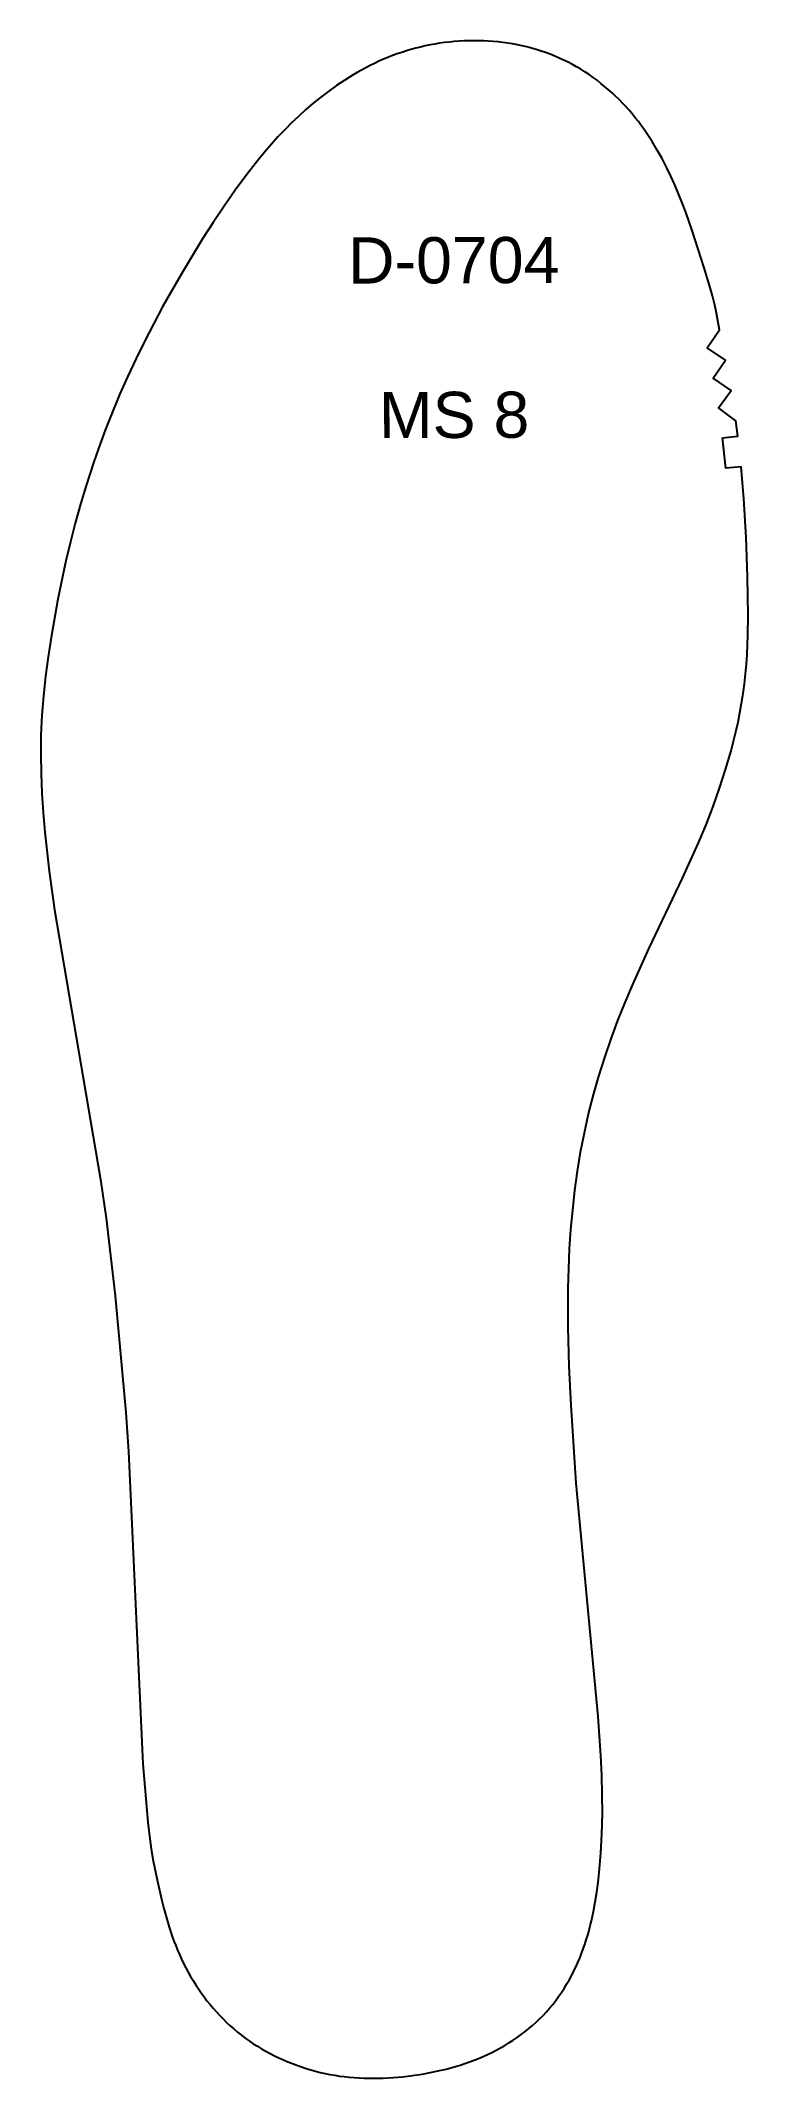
# Model space of a CAD drawing. Header units: millimetres. Extents: x 9 to 2561, y 2 to 334.
# Drawn here: x 880.7 to 972.6, y 69.4 to 334.2 of the extents above; entities that cross this region are included whole.
import ezdxf

# ---------------------------------------------------------------- set-up
doc = ezdxf.new("R2010")
doc.units = ezdxf.units.MM
doc.layers.add('DEFAULT', color=3, linetype='Continuous', true_color=0x00ff00)
doc.layers.add('LAYER_01', color=7, linetype='Continuous', true_color=0xffffff)
doc.styles.add('Arial Regular', font='arial.ttf')

# ---------------------------------------------------------------- blocks, each defined once
blk = doc.blocks.new('_X80')
at = {"layer": 'LAYER_01', "char_height": 6, "attachment_point": 7, "rotation": 0.1549, "style": 'Arial Regular'}
for s, insert, width in [('D-0704', (920.62, 302.58), 65.8696), ('MS 8', (924.63, 282.49), 50.2826)]:
    blk.add_mtext(s, dxfattribs=dict(at, insert=insert, width=width))

msp = doc.modelspace()

# ---------------------------------------------------------------- linework, layer by layer
at = {"layer": 'DEFAULT', "color": 3, "true_color": 0x00ff00}
msp.add_lwpolyline([(969.29, 282.6), (971.27, 282.85), (971.01, 284.83), (968.75, 286.51), (970.41, 288.78), (968.09, 290.37), (969.66, 292.71), (967.3, 294.3), (968.92, 296.64), (968.47, 299.04), (968.3, 299.84), (967.99, 301.07), (967.66, 302.3), (966.92, 304.73), (965.36, 309.56), (964.51, 311.95), (964.06, 313.14), (963.59, 314.32), (963.09, 315.49), (962.57, 316.64), (962.02, 317.78), (961.43, 318.91), (960.81, 320.02), (960.16, 321.11), (959.82, 321.64), (959.46, 322.17), (959.1, 322.69), (958.73, 323.21), (958.35, 323.71), (957.96, 324.21), (957.56, 324.71), (957.14, 325.19), (956.72, 325.66), (956.29, 326.13), (955.84, 326.58), (955.39, 327.02), (954.93, 327.46), (954.45, 327.88), (953.97, 328.29), (953.48, 328.69), (952.98, 329.08), (952.47, 329.46), (951.94, 329.82), (951.41, 330.17), (950.88, 330.51), (950.33, 330.83), (949.78, 331.14), (949.21, 331.43), (948.64, 331.71), (948.07, 331.98), (947.48, 332.23), (946.89, 332.46), (946.3, 332.68), (945.7, 332.89), (945.09, 333.08), (944.48, 333.26), (943.87, 333.42), (943.25, 333.56), (942.63, 333.69), (942.01, 333.81), (941.38, 333.91), (940.75, 334), (940.12, 334.07), (939.49, 334.13), (938.85, 334.17), (938.22, 334.2), (937.59, 334.22), (936.95, 334.22), (936.32, 334.22), (935.68, 334.2), (935.05, 334.16), (934.41, 334.11), (933.78, 334.05), (933.15, 333.98), (932.52, 333.89), (931.9, 333.79), (931.27, 333.68), (930.65, 333.55), (930.03, 333.41), (929.42, 333.25), (928.8, 333.09), (928.2, 332.91), (927.59, 332.71), (926.99, 332.51), (926.4, 332.29), (925.81, 332.05), (925.22, 331.81), (924.64, 331.55), (924.06, 331.28), (923.49, 331.01), (922.93, 330.72), (922.37, 330.42), (921.82, 330.11), (921.27, 329.79), (920.19, 329.12), (919.13, 328.41), (918.1, 327.68), (917.09, 326.91), (916.1, 326.11), (915.14, 325.28), (914.2, 324.43), (913.28, 323.55), (912.39, 322.65), (911.51, 321.73), (910.67, 320.78), (909.84, 319.82), (909.04, 318.84), (907.47, 316.84), (905.96, 314.79), (904.5, 312.72), (903.07, 310.62), (901.7, 308.49), (899.08, 304.13), (896.56, 299.73), (895.36, 297.49), (894.19, 295.23), (893.08, 292.95), (892, 290.65), (890.97, 288.33), (889.99, 285.99), (889.06, 283.63), (888.18, 281.25), (887.53, 279.38), (886.56, 276.43), (885.84, 274), (885.16, 271.55), (884.53, 269.09), (883.95, 266.62), (882.91, 261.65), (882.01, 256.65), (881.62, 254.14), (881.28, 251.63), (881.01, 249.1), (880.81, 246.57), (880.7, 244.04), (880.67, 241.5), (880.72, 238.96), (880.83, 236.42), (881, 233.89), (881.21, 231.36), (881.76, 226.31), (882.44, 221.28), (888.43, 186.24), (889.16, 181.21), (890.34, 171.13), (891.72, 155.96), (892.08, 150.89), (893.96, 110.31), (894.6, 102.72), (894.9, 100.2), (895.09, 98.94), (895.3, 97.69), (895.79, 95.2), (896.35, 92.72), (896.66, 91.49), (897, 90.27), (897.37, 89.05), (897.77, 87.85), (897.99, 87.25), (898.22, 86.66), (898.46, 86.08), (898.71, 85.49), (898.97, 84.92), (899.25, 84.34), (899.54, 83.78), (899.84, 83.22), (900.15, 82.67), (900.48, 82.12), (900.82, 81.58), (901.16, 81.05), (901.52, 80.53), (901.9, 80.02), (902.28, 79.51), (902.68, 79.01), (903.08, 78.53), (903.5, 78.05), (903.93, 77.58), (904.37, 77.13), (904.83, 76.68), (905.29, 76.25), (905.77, 75.83), (906.25, 75.42), (906.75, 75.03), (907.26, 74.65), (907.77, 74.28), (908.3, 73.92), (908.84, 73.58), (909.38, 73.26), (909.93, 72.94), (910.49, 72.64), (911.06, 72.36), (911.63, 72.08), (912.21, 71.82), (912.79, 71.57), (913.38, 71.34), (913.98, 71.11), (914.58, 70.9), (915.18, 70.7), (915.79, 70.52), (916.4, 70.35), (917.01, 70.19), (917.63, 70.05), (918.25, 69.93), (918.88, 69.82), (919.51, 69.72), (920.13, 69.64), (920.77, 69.57), (921.4, 69.52), (922.03, 69.48), (922.67, 69.45), (923.3, 69.43), (923.94, 69.43), (924.57, 69.44), (925.2, 69.45), (926.47, 69.52), (927.74, 69.63), (929, 69.78), (930.25, 69.97), (931.5, 70.2), (932.74, 70.47), (933.36, 70.62), (933.97, 70.78), (934.58, 70.96), (935.19, 71.14), (935.8, 71.34), (936.39, 71.55), (936.99, 71.77), (937.58, 72), (938.16, 72.25), (938.74, 72.52), (939.31, 72.79), (939.87, 73.08), (940.43, 73.39), (940.98, 73.7), (941.53, 74.03), (942.06, 74.38), (942.59, 74.73), (943.1, 75.1), (943.61, 75.48), (944.1, 75.88), (944.59, 76.29), (945.06, 76.71), (945.52, 77.15), (945.97, 77.6), (946.4, 78.07), (946.82, 78.54), (947.22, 79.03), (947.61, 79.53), (947.99, 80.05), (948.35, 80.57), (948.69, 81.1), (949.03, 81.64), (949.35, 82.19), (949.65, 82.75), (949.94, 83.31), (950.22, 83.88), (950.48, 84.46), (950.73, 85.04), (950.97, 85.63), (951.19, 86.23), (951.4, 86.83), (951.59, 87.43), (951.77, 88.04), (951.95, 88.65), (952.1, 89.26), (952.25, 89.88), (952.52, 91.12), (952.75, 92.37), (952.94, 93.63), (953.11, 94.88), (953.25, 96.15), (953.48, 98.68), (953.62, 101.21), (953.68, 103.75), (953.67, 106.29), (953.61, 108.83), (953.48, 111.36), (953.13, 116.43), (950.27, 146.76), (949.61, 156.9), (949.38, 161.97), (949.24, 167.05), (949.24, 172.12), (949.31, 174.66), (949.42, 177.2), (949.59, 179.73), (949.82, 182.26), (950.1, 184.78), (950.44, 187.3), (950.85, 189.8), (951.34, 192.3), (951.89, 194.78), (952.52, 197.24), (953.22, 199.68), (953.98, 202.1), (954.81, 204.5), (955.7, 206.88), (956.64, 209.23), (957.63, 211.57), (959.71, 216.2), (964.07, 225.38), (966.17, 230), (967.15, 232.34), (968.07, 234.71), (968.92, 237.1), (969.7, 239.52), (970.41, 241.96), (970.74, 243.18), (971.03, 244.42), (971.31, 245.66), (971.56, 246.9), (971.78, 248.15), (971.97, 249.41), (972.13, 250.66), (972.27, 251.93), (972.39, 253.19), (972.48, 254.46), (972.6, 256.99), (972.64, 259.53), (972.56, 264.61), (972.36, 269.68), (972.06, 274.75), (971.72, 278.87), (969.73, 278.68)], close=True, dxfattribs=at)

# ---------------------------------------------------------------- block references
at = {"layer": 'LAYER_01'}
msp.add_blockref('_X80', (0, 0), dxfattribs=at)

doc.saveas('drawing.dxf')
